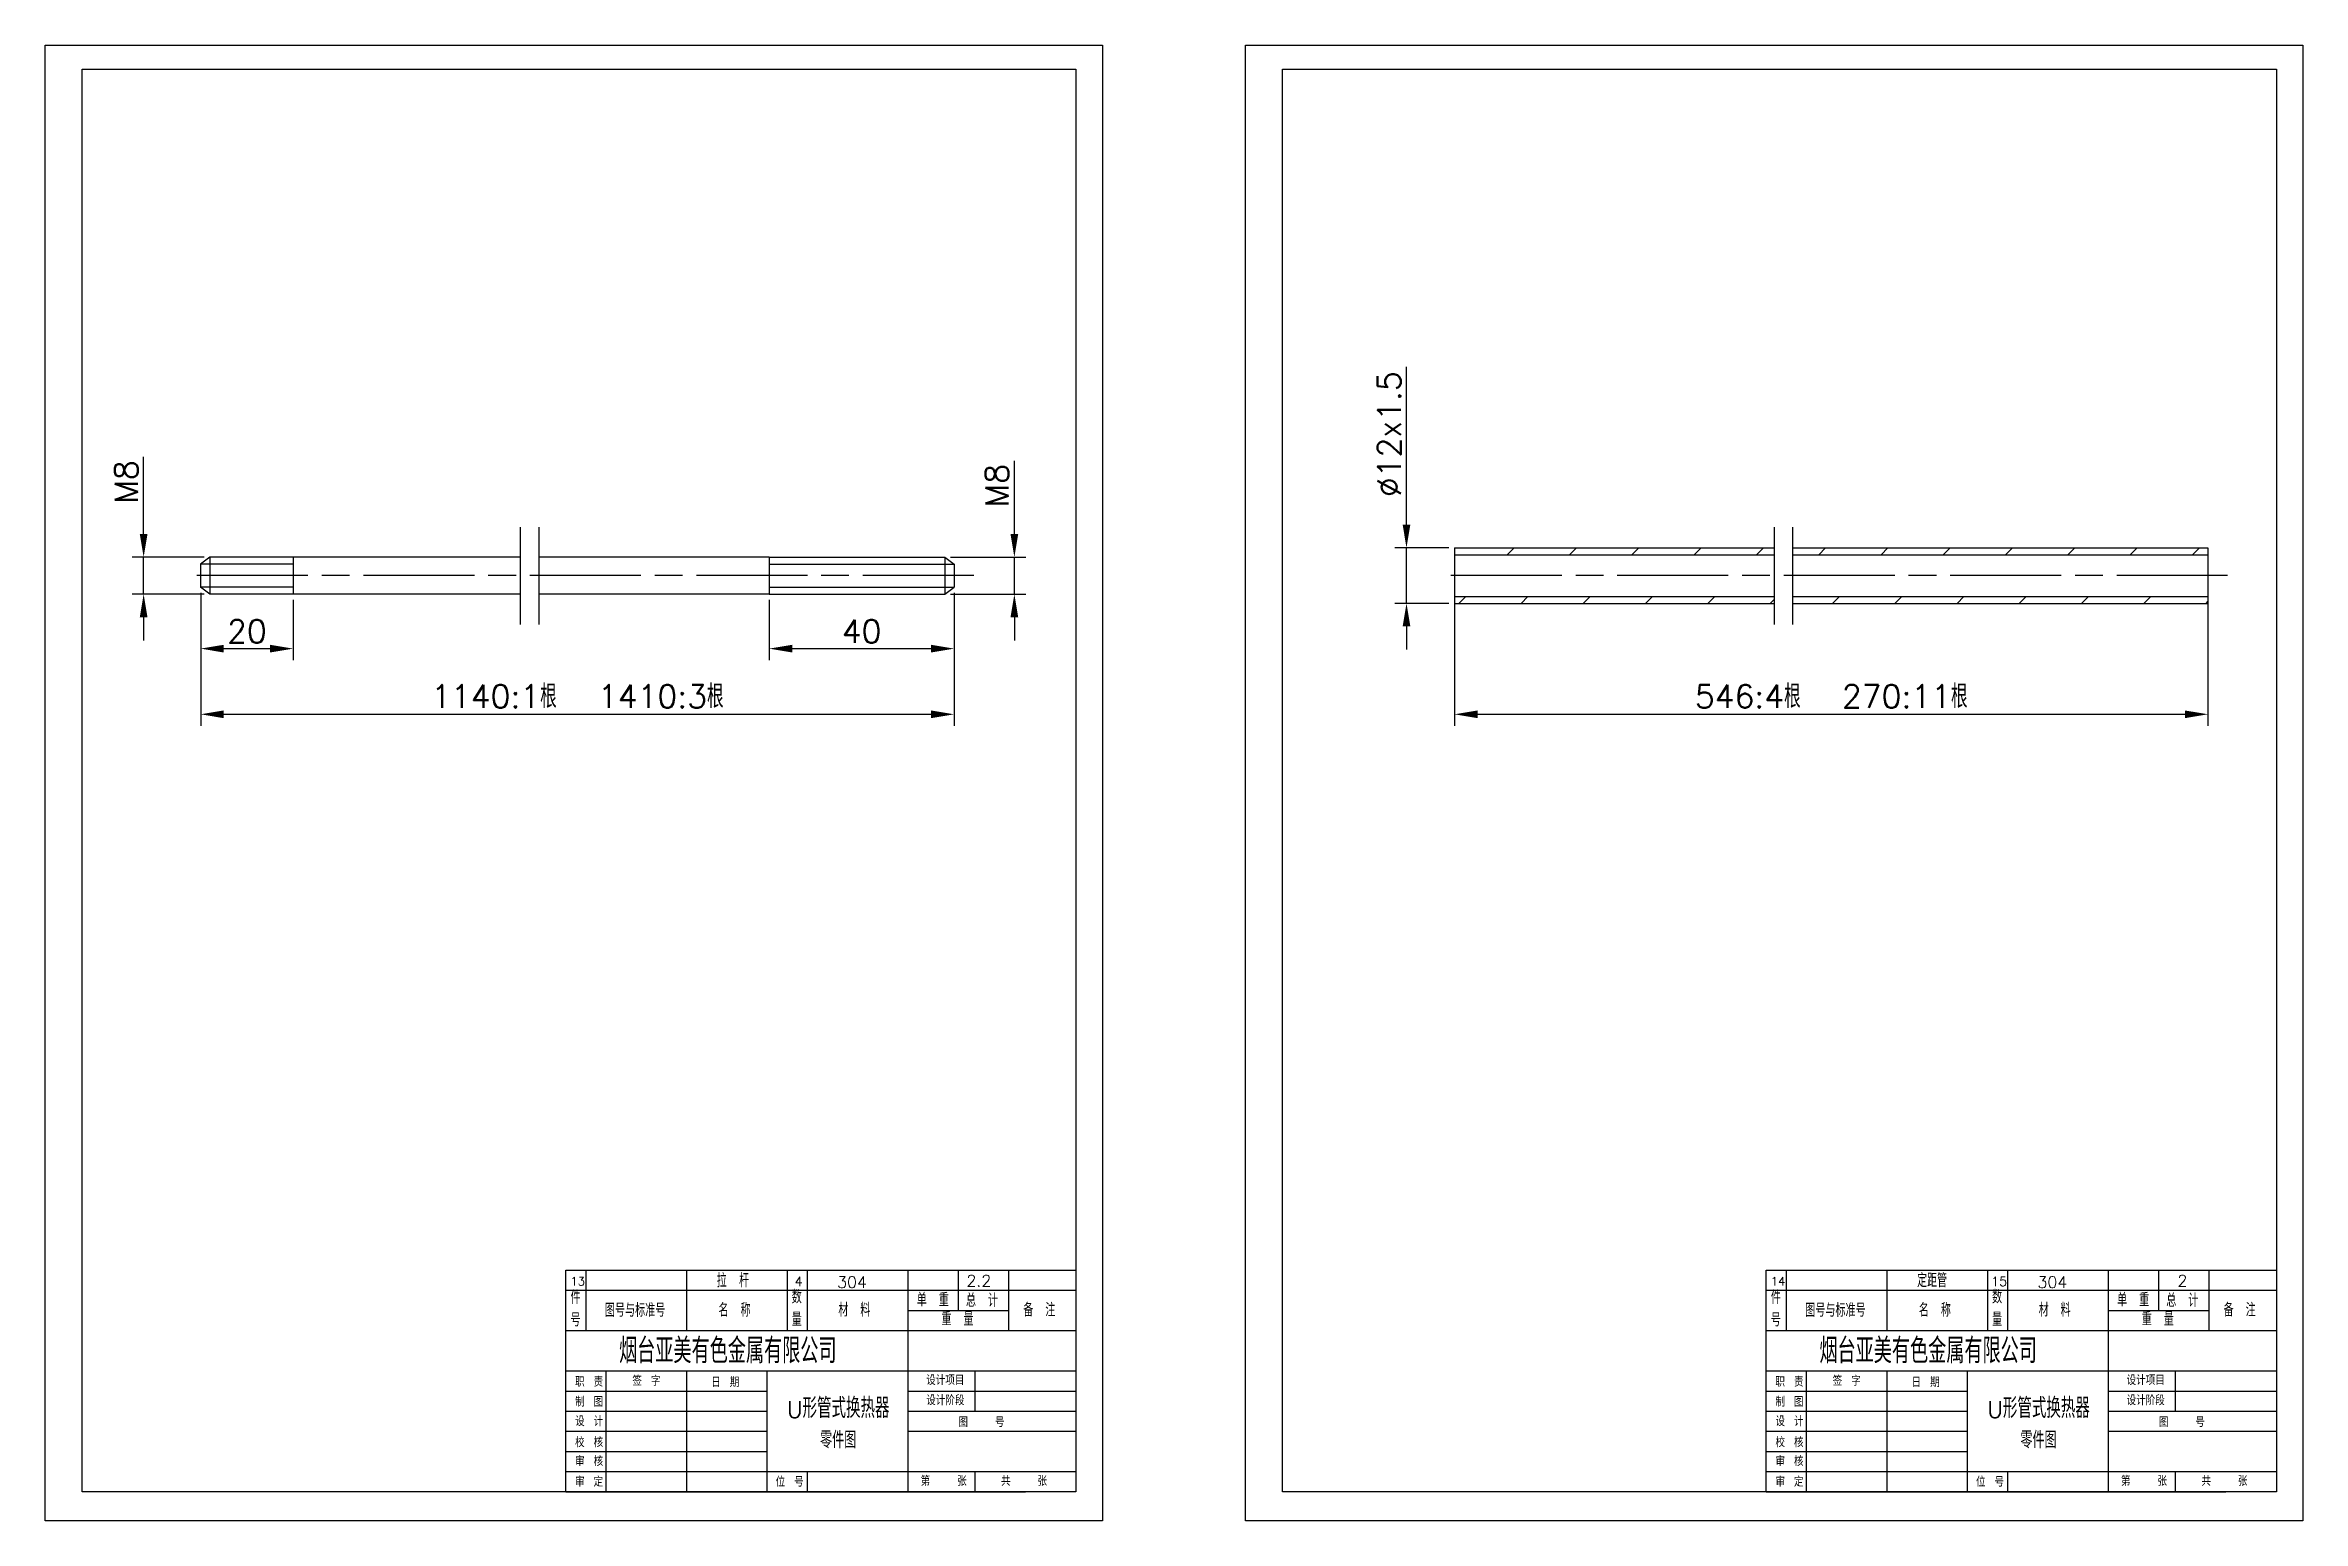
# Model space of a CAD drawing. Header units: millimetres. Extents: x 2215 to 13516, y 3399 to 7964.
# Drawn here: x 8815.9 to 9304.1, y 3415.7 to 3734.8 of the extents above; entities that cross this region are included whole.
import ezdxf

# ---------------------------------------------------------------- set-up
doc = ezdxf.new("R2010")
doc.units = ezdxf.units.MM
doc.linetypes.add('ACAD_ISO08W100', pattern=[36, 24, -3, 6, -3])
for name, color, linetype in [('中心线', 1, 'ACAD_ISO08W100'), ('实线', 6, 'Continuous'), ('文本', 4, 'Continuous'), ('标注', 3, 'Continuous')]:
    doc.layers.add(name, color=color, linetype=linetype)
doc.styles.get("Standard").update_dxf_attribs({"font": 'txt', "bigfont": 'gbcbig.shx'})
doc.dimstyles.new('ISO-25', dxfattribs={"dimtxt": 2.5, "dimasz": 2.5, "dimexe": 1.25, "dimexo": 0.625, "dimtad": 1, "dimtxsty": 'Standard', "dimcen": 2.5, "dimadec": 0, "dimazin": 0, "dimtfac": 1, "dimtmove": 0, "dimatfit": 3, "dimfxl": 0, "dimarcsym": 0})

msp = doc.modelspace()

# ---------------------------------------------------------------- texts
at = {"layer": '文本'}
for s, insert, char_height, width, attachment_point in [('13', (8929.488, 3468.405), 1.8144, 5.83913, 1), ('拉 杆', (8961.115, 3469.191), 3, 90.55585, 1), ('4', (8978.002, 3468.468), 2, 10.69062, 1), ('304', (8987.158, 3468.554), 2.5, 44.9635, 1), ('2.2', (9015.113, 3468.848), 2.5, 44.9635, 1), ('14', (9189.084, 3468.405), 1.8144, 5.83913, 1), ('定距管', (9220.712, 3469.191), 3, 90.55585, 1), ('15', (9236.748, 3468.468), 2, 10.69062, 1), ('304', (9246.755, 3468.554), 2.5, 44.9635, 1), ('2', (9277.032, 3468.848), 2.5, 44.9635, 1), ('件\\P号', (8929.491, 3465.48), 2.903, 3.97578, 1), ('图号与标准号', (8936.931, 3462.702), 2.903, 21.14156, 1), ('名 称', (8961.492, 3462.724), 2.903, 29.74551, 1), ('数\\P量', (8977.329, 3465.583), 2.903, 3.97578, 1), ('材 料', (8987.408, 3462.774), 2.903, 29.74551, 1), ('单 重', (9004.387, 3464.952), 2.903, 29.74551, 1), ('总 计', (9015.012, 3464.837), 2.903, 29.74551, 1), ('备 注', (9027.415, 3462.774), 2.903, 29.74551, 1), ('件\\P号', (9189.087, 3465.48), 2.903, 3.97578, 1), ('图号与标准号', (9196.528, 3462.702), 2.903, 21.14156, 1), ('名 称', (9221.089, 3462.724), 2.903, 29.74551, 1), ('数\\P量', (9236.925, 3465.583), 2.903, 3.97578, 1), ('材 料', (9247.005, 3462.774), 2.903, 29.74551, 1), ('单 重', (9263.984, 3464.952), 2.903, 29.74551, 1), ('总 计', (9274.609, 3464.837), 2.903, 29.74551, 1), ('备 注', (9287.012, 3462.774), 2.903, 29.74551, 1), ('重 量', (9009.7, 3460.796), 2.903, 29.74551, 1), ('重 量', (9269.296, 3460.796), 2.903, 29.74551, 1), ('烟台亚美有色金属有限公司', (8939.999, 3455.211), 5.4432, 74.02752, 1), ('烟台亚美有色金属有限公司', (9199.596, 3455.211), 5.4432, 74.02752, 1), ('签 字', (8942.864, 3447.067), 2.1773, 11.81735, 1), ('设计项目', (9006.42, 3447.233), 2.1773, 14.5152, 1), ('签 字', (9202.461, 3447.067), 2.1773, 11.81735, 1), ('设计项目', (9266.017, 3447.233), 2.1773, 14.5152, 1), ('职 责', (8930.482, 3446.869), 2.1773, 14.15093, 1), ('制 图', (8930.482, 3442.548), 2.1773, 14.15093, 1), ('日 期', (8959.917, 3446.786), 2.1773, 11.95804, 1), ('{\\H0.8267x;U}形管式换热器\\P{\\H0.8333x;零件图}', (8987.379, 3442.288), 4.35456, 29.19812, 2), ('设计阶段', (9006.42, 3442.879), 2.1773, 14.5152, 1), ('职 责', (9190.079, 3446.869), 2.1773, 14.15093, 1), ('制 图', (9190.079, 3442.548), 2.1773, 14.15093, 1), ('日 期', (9219.514, 3446.786), 2.1773, 11.95804, 1), ('{\\H0.8267x;U}形管式换热器\\P{\\H0.8333x;零件图}', (9246.976, 3442.288), 4.35456, 29.19812, 2), ('设计阶段', (9266.017, 3442.879), 2.1773, 14.5152, 1), ('设 计', (8930.482, 3438.337), 2.1773, 14.15093, 1), ('图   号', (9013.39, 3438.16), 2.1773, 29.74551, 1), ('设 计', (9190.079, 3438.337), 2.1773, 14.15093, 1), ('图   号', (9272.987, 3438.16), 2.1773, 29.74551, 1), ('校 核', (8930.482, 3433.793), 2.1773, 14.15093, 1), ('校 核', (9190.079, 3433.793), 2.1773, 14.15093, 1), ('审 核', (8930.482, 3429.693), 2.1773, 14.15093, 1), ('审 核', (9190.079, 3429.693), 2.1773, 14.15093, 1), ('审 定', (8930.482, 3425.26), 2.1773, 14.15093, 1), ('位 号', (8973.853, 3425.252), 2.1773, 8.1454, 1), ('第   张', (9005.208, 3425.427), 2.1773, 29.74551, 1), ('共   张', (9022.601, 3425.427), 2.1773, 29.74551, 1), ('审 定', (9190.079, 3425.26), 2.1773, 14.15093, 1), ('位 号', (9233.45, 3425.252), 2.1773, 8.1454, 1), ('第   张', (9264.805, 3425.427), 2.1773, 29.74551, 1), ('共   张', (9282.197, 3425.427), 2.1773, 29.74551, 1)]:
    msp.add_mtext(s, dxfattribs=dict(at, insert=insert, char_height=char_height, width=width, attachment_point=attachment_point))

# ---------------------------------------------------------------- blocks, each defined once
blk = doc.blocks.new('*D85')
at = {"layer": 'Defpoints', "color": 0}
for p in [(8849.51, 3617.6), (8869.51, 3616.1), (8869.51, 3604.31)]:
    blk.add_point(p, dxfattribs=at)
at = {"layer": '标注', "color": 3, "lineweight": -2}
for p, q in [((8849.51, 3616.35), (8849.51, 3601.81)), ((8869.51, 3614.85), (8869.51, 3601.81)), ((8854.51, 3604.31), (8864.51, 3604.31))]:
    blk.add_line(p, q, dxfattribs=at)
at = {"layer": '标注', "color": 3}
for points in [[(8854.51, 3605.14), (8854.51, 3603.47), (8849.51, 3604.31)], [(8864.51, 3605.14), (8864.51, 3603.47), (8869.51, 3604.31)]]:
    blk.add_solid(points, dxfattribs=at)
at = {"layer": '标注', "color": 4, "insert": (8859.51, 3608.06), "char_height": 5, "attachment_point": 5}
blk.add_mtext('20', dxfattribs=at)
blk = doc.blocks.new('*D86')
at = {"layer": 'Defpoints', "color": 0}
for p in [(8972.45, 3616.1), (9012.45, 3617.6), (9012.45, 3604.31)]:
    blk.add_point(p, dxfattribs=at)
at = {"layer": '标注', "color": 3, "lineweight": -2}
for p, q in [((8972.45, 3614.85), (8972.45, 3601.81)), ((9012.45, 3616.35), (9012.45, 3601.81)), ((8977.45, 3604.31), (9007.45, 3604.31))]:
    blk.add_line(p, q, dxfattribs=at)
at = {"layer": '标注', "color": 3}
for points in [[(8977.45, 3605.14), (8977.45, 3603.47), (8972.45, 3604.31)], [(9007.45, 3605.14), (9007.45, 3603.47), (9012.45, 3604.31)]]:
    blk.add_solid(points, dxfattribs=at)
at = {"layer": '标注', "color": 4, "insert": (8992.45, 3608.06), "char_height": 5, "attachment_point": 5}
blk.add_mtext('40', dxfattribs=at)
blk = doc.blocks.new('*D87')
at = {"layer": 'Defpoints', "color": 0}
for p in [(8849.51, 3617.6), (9012.45, 3617.6), (9012.45, 3590.11)]:
    blk.add_point(p, dxfattribs=at)
at = {"layer": '标注', "color": 3, "lineweight": -2}
for p, q in [((8849.51, 3616.35), (8849.51, 3587.61)), ((9012.45, 3616.35), (9012.45, 3587.61)), ((8854.51, 3590.11), (9007.45, 3590.11))]:
    blk.add_line(p, q, dxfattribs=at)
at = {"layer": '标注', "color": 3}
for points in [[(8854.51, 3590.94), (8854.51, 3589.27), (8849.51, 3590.11)], [(9007.45, 3590.94), (9007.45, 3589.27), (9012.45, 3590.11)]]:
    blk.add_solid(points, dxfattribs=at)
at = {"layer": '标注', "color": 4, "insert": (8930.98, 3593.99), "char_height": 5, "attachment_point": 5}
blk.add_mtext('1140:1根  1410:3根', dxfattribs=at)
blk = doc.blocks.new('*D88')
at = {"layer": 'Defpoints', "color": 0}
for p in [(8837.17, 3624.1), (8851.51, 3624.1), (8851.51, 3616.1)]:
    blk.add_point(p, dxfattribs=at)
at = {"layer": '标注', "color": 3, "lineweight": -2}
for p, q in [((8837.17, 3629.1), (8837.17, 3645.77)), ((8850.26, 3624.1), (8834.67, 3624.1)), ((8837.17, 3616.1), (8837.17, 3624.1)), ((8850.26, 3616.1), (8834.67, 3616.1)), ((8837.17, 3611.1), (8837.17, 3606.1))]:
    blk.add_line(p, q, dxfattribs=at)
at = {"layer": '标注', "color": 3}
for points in [[(8836.34, 3629.1), (8838.01, 3629.1), (8837.17, 3624.1)], [(8836.34, 3611.1), (8838.01, 3611.1), (8837.17, 3616.1)]]:
    blk.add_solid(points, dxfattribs=at)
at = {"layer": '标注', "color": 4, "insert": (8833.42, 3640.35), "char_height": 5, "attachment_point": 5, "rotation": 90}
blk.add_mtext('M8', dxfattribs=at)
blk = doc.blocks.new('*D89')
at = {"layer": 'Defpoints', "color": 0}
for p in [(9010.45, 3624.1), (9025.48, 3624.1), (9010.45, 3616.1)]:
    blk.add_point(p, dxfattribs=at)
at = {"layer": '标注', "color": 3, "lineweight": -2}
for p, q in [((9025.48, 3629.1), (9025.48, 3644.93)), ((9011.7, 3624.1), (9027.98, 3624.1)), ((9025.48, 3616.1), (9025.48, 3624.1)), ((9011.7, 3616.1), (9027.98, 3616.1)), ((9025.48, 3611.1), (9025.48, 3606.1))]:
    blk.add_line(p, q, dxfattribs=at)
at = {"layer": '标注', "color": 3}
for points in [[(9024.65, 3629.1), (9026.32, 3629.1), (9025.48, 3624.1)], [(9024.65, 3611.1), (9026.32, 3611.1), (9025.48, 3616.1)]]:
    blk.add_solid(points, dxfattribs=at)
at = {"layer": '标注', "color": 4, "insert": (9021.73, 3639.52), "char_height": 5, "attachment_point": 5, "rotation": 90}
blk.add_mtext('M8', dxfattribs=at)
blk = doc.blocks.new('*D90')
at = {"layer": 'Defpoints', "color": 0}
for p in [(9120.67, 3617.6), (9283.62, 3617.6), (9283.62, 3590.11)]:
    blk.add_point(p, dxfattribs=at)
at = {"layer": '标注', "color": 3, "lineweight": -2}
for p, q in [((9120.67, 3616.35), (9120.67, 3587.61)), ((9283.62, 3616.35), (9283.62, 3587.61)), ((9125.67, 3590.11), (9278.62, 3590.11))]:
    blk.add_line(p, q, dxfattribs=at)
at = {"layer": '标注', "color": 3}
for points in [[(9125.67, 3590.94), (9125.67, 3589.27), (9120.67, 3590.11)], [(9278.62, 3590.94), (9278.62, 3589.27), (9283.62, 3590.11)]]:
    blk.add_solid(points, dxfattribs=at)
at = {"layer": '标注', "color": 4, "insert": (9202.15, 3593.99), "char_height": 5, "attachment_point": 5}
blk.add_mtext('546:4根  270:11根', dxfattribs=at)
blk = doc.blocks.new('*D91')
at = {"layer": 'Defpoints', "color": 0}
for p in [(9110.29, 3626.1), (9120.67, 3626.1), (9120.67, 3614.1)]:
    blk.add_point(p, dxfattribs=at)
at = {"layer": '标注', "color": 3, "lineweight": -2}
for p, q in [((9110.29, 3631.1), (9110.29, 3665.27)), ((9119.42, 3626.1), (9107.79, 3626.1)), ((9110.29, 3614.1), (9110.29, 3626.1)), ((9119.42, 3614.1), (9107.79, 3614.1)), ((9110.29, 3609.1), (9110.29, 3604.1))]:
    blk.add_line(p, q, dxfattribs=at)
at = {"layer": '标注', "color": 3}
for points in [[(9109.46, 3631.1), (9111.12, 3631.1), (9110.29, 3626.1)], [(9109.46, 3609.1), (9111.12, 3609.1), (9110.29, 3614.1)]]:
    blk.add_solid(points, dxfattribs=at)
at = {"layer": '标注', "color": 4, "insert": (9106.54, 3650.68), "char_height": 5, "attachment_point": 5, "rotation": 90}
blk.add_mtext('%%c12x1.5', dxfattribs=at)

# ---------------------------------------------------------------- dimensions: what is measured, and where the dimension line sits
at = {"layer": '标注'}
dim = msp.add_linear_dim(base=(9110.291, 3626.101), p1=(9120.674, 3614.101), p2=(9120.674, 3626.101), angle=90, text='%%c12x1.5', dimstyle='ISO-25', override={"dimscale": 2, "dimdsep": 46, "dimclrd": 3, "dimclre": 3, "dimclrt": 4}, dxfattribs=at)
dim.commit()
dim.dimension.update_dxf_attribs({"geometry": '*D91', "text_midpoint": (9106.541, 3650.685)})
for base, p1, p2, picture, middle in [((8837.173, 3624.101), (8851.506, 3616.101), (8851.506, 3624.101), '*D88', (8837.173, 3640.351)), ((9025.483, 3624.101), (9010.454, 3616.101), (9010.454, 3624.101), '*D89', (9025.483, 3639.518))]:
    dim = msp.add_linear_dim(base=base, p1=p1, p2=p2, angle=90, text='M8', dimstyle='ISO-25', override={"dimscale": 2, "dimdsep": 46, "dimclrd": 3, "dimclre": 3, "dimclrt": 4}, dxfattribs=at)
    dim.commit()
    dim.dimension.update_dxf_attribs({"geometry": picture, "text_midpoint": middle, "dimtype": 160})
for base, p1, p2, picture, middle in [((8869.506, 3604.306), (8849.506, 3617.601), (8869.506, 3616.101), '*D85', (8859.506, 3608.056)), ((9012.454, 3604.306), (8972.454, 3616.101), (9012.454, 3617.601), '*D86', (8992.454, 3608.056))]:
    dim = msp.add_linear_dim(base=base, p1=p1, p2=p2, dimstyle='ISO-25', override={"dimscale": 2, "dimdsep": 46, "dimclrd": 3, "dimclre": 3, "dimclrt": 4}, dxfattribs=at)
    dim.commit()
    dim.dimension.update_dxf_attribs({"geometry": picture, "text_midpoint": middle})
for base, p1, p2, text, picture, middle in [((9012.454, 3590.106), (8849.506, 3617.601), (9012.454, 3617.601), '1140:1根  1410:3根', '*D87', (8930.98, 3593.994)), ((9283.623, 3590.106), (9120.674, 3617.601), (9283.623, 3617.601), '546:4根  270:11根', '*D90', (9202.149, 3593.994))]:
    dim = msp.add_linear_dim(base=base, p1=p1, p2=p2, text=text, dimstyle='ISO-25', override={"dimscale": 2, "dimdsep": 46, "dimclrd": 3, "dimclre": 3, "dimclrt": 4}, dxfattribs=at)
    dim.commit()
    dim.dimension.update_dxf_attribs({"geometry": picture, "text_midpoint": middle})

# ---------------------------------------------------------------- hatches: boundary and pattern name
at = {"layer": '实线'}
h = msp.add_hatch(dxfattribs=at)
h.set_pattern_fill('ANSI31', color=256, scale=3, style=0)
h.set_pattern_definition([(45, (11.572, 0), (-6.735192, 6.735192), [])])
h.paths.add_polyline_path([(9189.79, 3624.601), (9189.79, 3626.101), (9120.674, 3626.101), (9120.674, 3624.601)])
h.paths.add_polyline_path([(9120.674, 3615.601), (9120.674, 3614.101), (9189.79, 3614.101), (9189.79, 3615.601)])
h.paths.add_polyline_path([(9193.79, 3615.601), (9193.79, 3614.101), (9283.623, 3614.101), (9283.623, 3615.601)])
h.paths.add_polyline_path([(9193.79, 3626.101), (9193.79, 3624.601), (9283.623, 3624.601), (9283.623, 3626.101)])

# ---------------------------------------------------------------- linework, layer by layer
at = {"layer": '中心线'}
for p, q in [((9016.711, 3620.101), (8845.862, 3620.101)), ((9287.88, 3620.101), (9117.031, 3620.101))]:
    msp.add_line(p, q, dxfattribs=at)
at = {"layer": '实线'}
for p, q in [((8918.621, 3630.571), (8918.621, 3609.533)), ((8922.621, 3630.571), (8922.621, 3609.533)), ((9189.79, 3630.571), (9189.79, 3609.533)), ((9193.79, 3630.571), (9193.79, 3609.533)), ((8851.506, 3624.101), (8849.506, 3622.601)), ((8851.506, 3624.101), (8851.506, 3616.101)), ((8918.621, 3624.101), (8851.506, 3624.101)), ((8869.506, 3624.101), (8869.506, 3616.101)), ((8972.454, 3624.101), (8922.621, 3624.101)), ((8972.454, 3624.101), (9010.454, 3624.101)), ((8972.454, 3624.101), (8972.454, 3616.101)), ((9010.454, 3624.101), (9010.454, 3616.101)), ((9010.454, 3624.101), (9012.454, 3622.601)), ((9120.674, 3626.101), (9120.674, 3614.101)), ((9120.674, 3626.101), (9189.79, 3626.101)), ((9120.674, 3624.601), (9189.79, 3624.601)), ((9193.79, 3626.101), (9283.623, 3626.101)), ((9193.79, 3624.601), (9283.623, 3624.601)), ((9283.623, 3626.101), (9283.623, 3614.101)), ((8849.506, 3622.601), (8849.506, 3617.601)), ((8869.506, 3622.601), (8849.506, 3622.601)), ((8972.454, 3622.601), (9012.454, 3622.601)), ((9012.454, 3622.601), (9012.454, 3617.601)), ((8869.506, 3617.601), (8849.506, 3617.601)), ((8851.506, 3616.101), (8849.506, 3617.601)), ((8918.621, 3616.101), (8851.506, 3616.101)), ((8972.454, 3616.101), (8922.621, 3616.101)), ((8972.454, 3617.601), (9012.454, 3617.601)), ((8972.454, 3616.101), (9010.454, 3616.101)), ((9010.454, 3616.101), (9012.454, 3617.601)), ((9120.674, 3615.601), (9189.79, 3615.601)), ((9120.674, 3614.101), (9189.79, 3614.101)), ((9193.79, 3615.601), (9283.623, 3615.601)), ((9193.79, 3614.101), (9283.623, 3614.101))]:
    msp.add_line(p, q, dxfattribs=at)
at = {"layer": '标注'}
for p, q in [((8928.495, 3421.991), (8928.495, 3469.892)), ((8928.495, 3469.892), (9038.811, 3469.892)), ((8928.495, 3469.892), (9038.811, 3469.892)), ((8932.85, 3456.828), (8932.85, 3469.892)), ((8954.623, 3456.828), (8954.623, 3469.892)), ((8976.396, 3456.828), (8976.396, 3469.892)), ((8980.75, 3456.828), (8980.75, 3469.892)), ((9002.523, 3448.119), (9002.523, 3469.892)), ((9013.409, 3461.182), (9013.409, 3469.892)), ((9024.296, 3456.828), (9024.296, 3469.892)), ((9188.092, 3421.991), (9188.092, 3469.892)), ((9188.092, 3469.892), (9298.408, 3469.892)), ((9188.092, 3469.892), (9298.408, 3469.892)), ((9192.447, 3456.828), (9192.447, 3469.892)), ((9214.22, 3456.828), (9214.22, 3469.892)), ((9235.992, 3456.828), (9235.992, 3469.892)), ((9240.347, 3456.828), (9240.347, 3469.892)), ((9262.12, 3448.119), (9262.12, 3469.892)), ((9273.006, 3461.182), (9273.006, 3469.892)), ((9283.893, 3456.828), (9283.893, 3469.892)), ((8928.495, 3465.537), (9038.811, 3465.537)), ((9188.092, 3465.537), (9298.408, 3465.537)), ((9002.523, 3461.182), (9024.296, 3461.182)), ((9262.12, 3461.182), (9283.893, 3461.182)), ((8928.495, 3456.828), (9038.811, 3456.828)), ((9188.092, 3456.828), (9298.408, 3456.828)), ((8928.495, 3421.991), (8928.495, 3448.119)), ((8928.495, 3421.991), (8928.495, 3448.119)), ((8928.495, 3448.119), (9038.811, 3448.119)), ((8937.205, 3421.991), (8937.205, 3448.119)), ((8954.623, 3421.991), (8954.623, 3448.119)), ((8972.041, 3421.991), (8972.041, 3448.119)), ((9002.523, 3421.991), (9002.523, 3448.119)), ((9017.038, 3439.41), (9017.038, 3448.119)), ((9188.092, 3421.991), (9188.092, 3448.119)), ((9188.092, 3421.991), (9188.092, 3448.119)), ((9188.092, 3448.119), (9298.408, 3448.119)), ((9196.801, 3421.991), (9196.801, 3448.119)), ((9214.22, 3421.991), (9214.22, 3448.119)), ((9231.638, 3421.991), (9231.638, 3448.119)), ((9262.12, 3421.991), (9262.12, 3448.119)), ((9276.635, 3439.41), (9276.635, 3448.119)), ((8928.495, 3443.764), (8972.041, 3443.764)), ((9002.523, 3443.764), (9038.811, 3443.764)), ((9188.092, 3443.764), (9231.638, 3443.764)), ((9262.12, 3443.764), (9298.408, 3443.764)), ((8928.495, 3439.41), (8972.041, 3439.41)), ((9002.523, 3439.41), (9038.811, 3439.41)), ((9188.092, 3439.41), (9231.638, 3439.41)), ((9262.12, 3439.41), (9298.408, 3439.41)), ((8928.495, 3435.055), (8972.041, 3435.055)), ((9002.523, 3435.055), (9038.811, 3435.055)), ((9188.092, 3435.055), (9231.638, 3435.055)), ((9262.12, 3435.055), (9298.408, 3435.055)), ((8928.495, 3430.701), (8972.041, 3430.701)), ((9188.092, 3430.701), (9231.638, 3430.701)), ((8928.495, 3426.346), (9038.811, 3426.346)), ((8980.75, 3421.991), (8980.75, 3426.346)), ((9017.038, 3421.991), (9017.038, 3426.346)), ((9188.092, 3426.346), (9298.408, 3426.346)), ((9240.347, 3421.991), (9240.347, 3426.346)), ((9276.635, 3421.991), (9276.635, 3426.346)), ((8928.495, 3421.991), (9027.925, 3421.991)), ((9188.092, 3421.991), (9287.521, 3421.991))]:
    msp.add_line(p, q, dxfattribs=at)
for points in [[(8815.875, 3734.814), (9044.545, 3734.814), (9044.545, 3415.687), (8815.875, 3415.687)], [(9075.472, 3734.814), (9304.142, 3734.814), (9304.142, 3415.687), (9075.472, 3415.687)], [(8823.903, 3729.656), (9038.811, 3729.656), (9038.811, 3421.991), (8823.903, 3421.991)], [(9083.5, 3729.656), (9298.408, 3729.656), (9298.408, 3421.991), (9083.5, 3421.991)]]:
    msp.add_lwpolyline(points, close=True, dxfattribs=at)

msp.set_redraw_order([(e.dxf.handle, doc.entitydb.next_handle()) for e in msp.query("TEXT MTEXT ATTDEF DIMENSION ARC_DIMENSION")])  # texts and dimensions are drawn at this point

doc.saveas('drawing.dxf')
